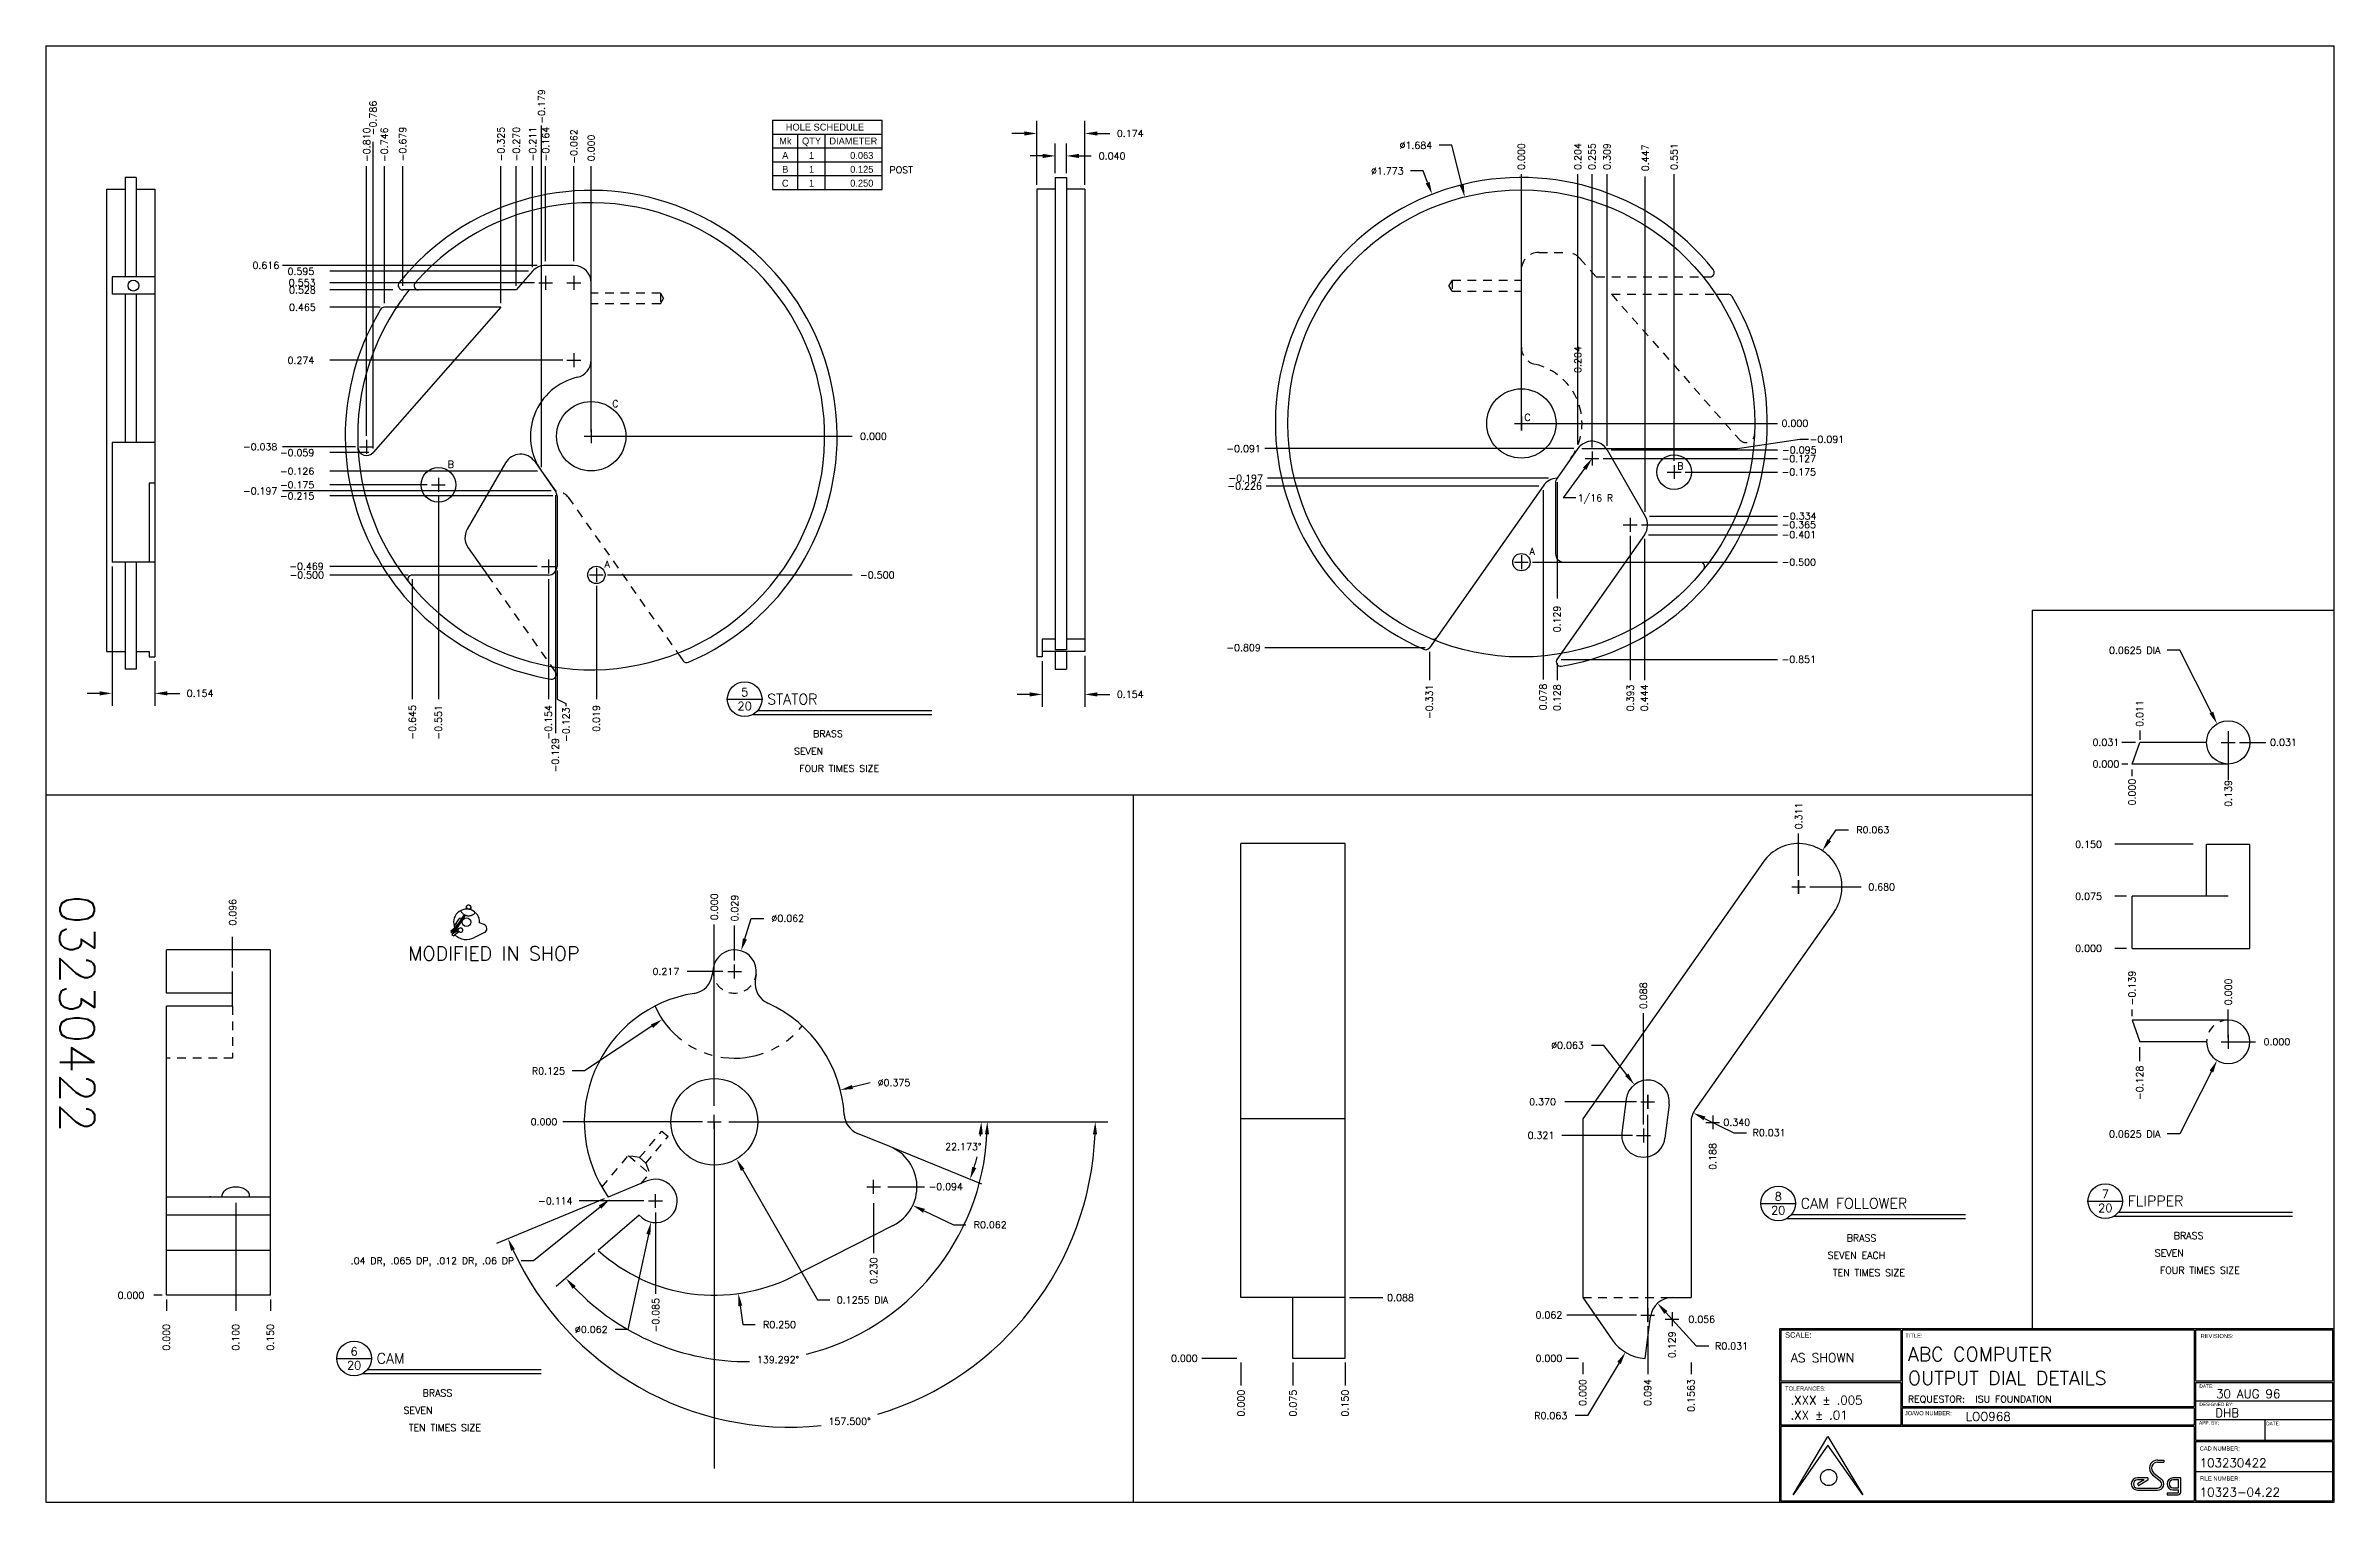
# Model space of a CAD drawing. Extents: x 0 to 33, y 0 to 21.
import ezdxf
from ezdxf.enums import TextEntityAlignment as Align

# ---------------------------------------------------------------- set-up
doc = ezdxf.new("R2010")
doc.units = 0
doc.header["$MEASUREMENT"] = 0
doc.linetypes.add('HIDDEN2', pattern=[0.1875, 0.125, -0.0625])
doc.linetypes.add('PHANTOM2', pattern=[1.25, 0.625, -0.125, 0.125, -0.125, 0.125, -0.125])
doc.layers.get('0').update_dxf_attribs({"linetype": 'CONTINUOUS'})
doc.layers.get('DEFPOINTS').update_dxf_attribs({"linetype": 'CONTINUOUS'})
for name, color, linetype in [('BORDER', 5, 'CONTINUOUS'), ('DATUM', 2, 'CONTINUOUS'), ('DIM', 1, 'CONTINUOUS'), ('HATCH', 2, 'CONTINUOUS'), ('HIDDEN2', 6, 'HIDDEN2'), ('OBJECT', 3, 'CONTINUOUS'), ('TEXT', 1, 'CONTINUOUS')]:
    doc.layers.add(name, color=color, linetype=linetype)
doc.styles.add('FADD', font='FADD.SHX')
doc.styles.add('ROMANS', font='romans')
doc.styles.add('SIMPLEX', font='SIMPLEX')
doc.styles.add('TITLE', font='italic')
doc.dimstyles.get("Standard").update_dxf_attribs({"dimtxt": 0.1, "dimasz": 0.1, "dimexe": 0.1, "dimexo": 0.063, "dimgap": 0.1, "dimtad": 0, "dimtih": 1, "dimtoh": 1, "dimdec": 3, "dimzin": 0, "dimdsep": 46, "dimtxsty": 'SIMPLEX', "dimcen": 0.05, "dimclrd": 1, "dimclre": 1, "dimclrt": 1, "dimadec": 0, "dimazin": 0, "dimtfac": 0.8, "dimtdec": 3, "dimtofl": 0, "dimtmove": 2, "dimatfit": 3, "dimfxl": 1, "dimtolj": 1, "dimtzin": 0, "dimarcsym": 0})

msp = doc.modelspace()

# ---------------------------------------------------------------- texts
at = {"layer": 'BORDER', "style": 'SIMPLEX'}
msp.add_text('MODIFIED IN SHOP', height=0.2, dxfattribs=at).set_placement((5.2275, 7.8121))
at = {"layer": 'DIM', "style": 'SIMPLEX'}
for s, p in [('-0.786', (4.7703, 19.7102)), ('-0.179', (7.1989, 19.8768)), ('-0.810', (4.6764, 19.3247)), ('-0.746', (4.9329, 19.3247)), ('-0.679', (5.1979, 19.3341)), ('-0.325', (6.614, 19.3341)), ('-0.270', (6.834, 19.3341)), ('-0.164', (7.2577, 19.3341)), ('-0.211', (7.07, 19.3341)), ('-0.062', (7.6649, 19.2995)), ('0.000', (7.9149, 19.3341)), ('0.000', (21.3281, 19.2096)), ('0.204', (22.1426, 19.2096)), ('0.255', (22.3471, 19.2096)), ('0.309', (22.5636, 19.2096)), ('0.551', (23.5316, 19.2096)), ('0.204', (22.1425, 16.283)), ('0.011', (30.2444, 11.1804)), ('0.139', (31.5219, 10.0266)), ('0.311', (25.3267, 9.7019)), ('0.096', (2.7448, 8.3131)), ('0.000', (9.6908, 8.3917)), ('0.029', (9.9838, 8.3734)), ('-0.139', (30.135, 7.1653)), ('0.088', (23.0886, 7.1096)), ('0.000', (31.5219, 7.1653)), ('-0.128', (30.2444, 5.7985)), ('0.188', (24.0875, 4.7926))]:
    msp.add_text(s, height=0.1, rotation=90, dxfattribs=at).set_placement(p)
for s, p in [('0.447', (23.1149, 19.5771)), ('0.129', (21.8435, 12.9279)), ('-0.331', (20.0026, 11.7893)), ('0.078', (21.6415, 11.8029)), ('0.128', (21.8435, 11.7932)), ('0.393', (22.8984, 11.7893)), ('0.444', (23.1029, 11.7893)), ('-0.645', (5.3343, 11.4938)), ('-0.551', (5.7114, 11.4938)), ('-0.154', (7.2973, 11.4938)), ('-0.123', (7.551, 11.4601)), ('0.019', (7.9894, 11.4938)), ('-0.129', (7.3995, 11.0194)), ('0.000', (30.135, 10.4321)), ('0.230', (11.988, 3.5306)), ('-0.085', (8.8432, 2.9449)), ('0.000', (1.7898, 2.5704)), ('0.100', (2.7898, 2.5704)), ('0.150', (3.2898, 2.5704)), ('0.129', (23.5007, 2.4626)), ('0.000', (22.2125, 1.7744)), ('0.094', (23.15, 1.7744)), ('0.1563', (23.775, 1.7744)), ('0.000', (17.2852, 1.6214)), ('0.075', (18.0352, 1.6214)), ('0.150', (18.7852, 1.6214))]:
    msp.add_text(s, height=0.1, rotation=90, dxfattribs=at).set_placement(p, align=Align.RIGHT)
for s, p in [('0.616', (3.367, 17.7832)), ('0.595', (3.8725, 17.6984)), ('0.553', (3.8898, 17.5332)), ('0.528', (3.8936, 17.4302)), ('0.465', (3.8936, 17.1802)), ('0.274', (3.8725, 16.4161)), ('-0.038', (3.3397, 15.1673)), ('-0.059', (3.8725, 15.0848)), ('-0.126', (3.8725, 14.8163)), ('-0.197', (3.3397, 14.5308)), ('-0.175', (3.8725, 14.619)), ('-0.215', (3.8725, 14.459)), ('-0.469', (4.0083, 13.4428)), ('-0.500', (4.0117, 13.3178)), ('0.031', (29.9, 10.9063)), ('0.000', (29.9, 10.5938)), ('0.150', (29.6504, 9.4363)), ('0.075', (29.6504, 8.6863)), ('0.000', (29.6504, 7.9363)), ('0.217', (9.1353, 7.6024)), ('0.370', (21.7769, 5.7233)), ('0.000', (7.377, 5.4348)), ('0.321', (21.7539, 5.2383)), ('0.340', (24.5773, 5.4269)), ('-0.114', (7.5968, 4.2933)), ('0.000', (1.4215, 2.9348)), ('0.062', (21.8686, 2.6483)), ('0.056', (24.0723, 2.5882)), ('0.000', (16.611, 2.0243)), ('0.000', (21.8687, 2.0243))]:
    msp.add_text(s, height=0.1, dxfattribs=at).set_placement(p, align=Align.RIGHT)
for s, p in [('C', (8.2131, 15.8407)), ('C', (21.3665, 15.6427)), ('B', (5.8407, 14.9651)), ('B', (23.57, 14.9423)), ('A', (8.0941, 13.5254)), ('A', (21.4328, 13.709))]:
    msp.add_text(s, height=0.1, dxfattribs=at).set_placement(p, align=Align.MIDDLE)
for s, p in [('0.000', (25.03, 15.5043)), ('0.000', (11.7422, 15.3194)), ('-0.091', (17.0241, 15.1414)), ('-0.095', (25.0379, 15.1227)), ('-0.091', (25.4356, 15.2743)), ('-0.127', (25.03, 14.9977)), ('-0.175', (25.03, 14.8039)), ('-0.226', (17.0391, 14.6023)), ('-0.197', (17.0548, 14.7158)), ('-0.334', (25.0379, 14.1678)), ('-0.365', (25.03, 14.0428)), ('-0.401', (25.03, 13.8991)), ('-0.500', (25.03, 13.5043)), ('-0.500', (11.7422, 13.3208)), ('-0.809', (17.0234, 12.2699)), ('-0.851', (25.03, 12.1019)), ('0.031', (32.0752, 10.9063)), ('0.680', (26.2812, 8.8211)), ('0.000', (31.9806, 6.588)), ('-0.094', (12.7293, 4.4986)), ('0.088', (19.3426, 2.9007))]:
    msp.add_text(s, height=0.1, dxfattribs=at).set_placement(p)
at = {"layer": 'DIM', "color": 1, "style": 'SIMPLEX'}
for s, p in [('1/16 R', (22.6017, 14.4806)), ('.04 DR, .065 DP, .012 DR, .06 DP', (6.754, 3.4808))]:
    msp.add_text(s, height=0.1, dxfattribs=at).set_placement(p, align=Align.MIDDLE_RIGHT)
at = {"layer": 'OBJECT', "color": 1, "style": 'SIMPLEX'}
for p in [(30.4929, 12.284), (30.4929, 5.3103)]:
    msp.add_text('0.0625 DIA', height=0.1, dxfattribs=at).set_placement(p, align=Align.MIDDLE_RIGHT)
at = {"layer": 'OBJECT', "style": 'SIMPLEX'}
msp.add_text('03230422', height=0.5, rotation=270, dxfattribs=at).set_placement((0.2021, 8.7595))
at = {"layer": 'OBJECT', "color": 1, "style": 'SIMPLEX'}
msp.add_text('0.1255 DIA', height=0.1, dxfattribs=at).set_placement((11.4068, 2.9177), align=Align.MIDDLE_LEFT)
at = {"layer": 'TEXT', "style": 'SIMPLEX'}
msp.add_text('POST', height=0.1, dxfattribs=at).set_placement((12.166, 19.1611))

# ---------------------------------------------------------------- blocks, each defined once
blk = doc.blocks.new('*D22')
at = {"color": 1, "linetype": 'ByBlock', "transparency": 16777216}
for p, q in [((60.685, 55.977), (60.505, 55.977)), ((61.015, 55.553), (60.685, 55.977)), ((61.217, 55.164), (61.417, 55.164)), ((61.317, 55.064), (61.317, 55.264))]:
    blk.add_line(p, q, dxfattribs=at)
blk.add_solid([(60.991, 55.534), (61.038, 55.571), (61.125, 55.41)], dxfattribs=at)
at = {"layer": 'DEFPOINTS', "color": 0, "linetype": 'ByBlock', "transparency": 16777216}
for p in [(61.125, 55.41), (61.508, 54.917)]:
    blk.add_point(p, dxfattribs=at)
at = {"color": 1, "linetype": 'ByBlock', "transparency": 16777216, "style": 'SIMPLEX'}
blk.add_text('%%c0.063', height=0.1, dxfattribs=at).set_placement((60.16, 55.977), align=Align.MIDDLE_CENTER)
blk = doc.blocks.new('*D19')
at = {"color": 1, "linetype": 'ByBlock', "transparency": 16777216}
for p, q in [((61.317, 51.989), (61.317, 52.189)), ((61.217, 52.089), (61.417, 52.089)), ((60.903, 51.398), (60.449, 50.64)), ((60.449, 50.64), (60.269, 50.64))]:
    blk.add_line(p, q, dxfattribs=at)
blk.add_solid([(60.929, 51.383), (60.877, 51.413), (60.996, 51.552)], dxfattribs=at)
at = {"layer": 'DEFPOINTS', "color": 0, "linetype": 'ByBlock', "transparency": 16777216}
for p in [(61.317, 52.089), (60.996, 51.552)]:
    blk.add_point(p, dxfattribs=at)
at = {"color": 1, "linetype": 'ByBlock', "transparency": 16777216, "style": 'SIMPLEX'}
blk.add_text('R0.063', height=0.1, dxfattribs=at).set_placement((59.919, 50.64), align=Align.MIDDLE_CENTER)
blk = doc.blocks.new('*D14')
at = {"color": 1, "linetype": 'ByBlock', "transparency": 16777216}
for p, q in [((13.731, 66.654), (13.984, 66.717)), ((11.638, 66.151), (11.838, 66.151)), ((11.738, 66.051), (11.738, 66.251))]:
    blk.add_line(p, q, dxfattribs=at)
blk.add_solid([(13.738, 66.624), (13.724, 66.683), (13.557, 66.61)], dxfattribs=at)
at = {"layer": 'DEFPOINTS', "color": 0, "linetype": 'ByBlock', "transparency": 16777216}
for p in [(13.557, 66.61), (9.92, 65.693)]:
    blk.add_point(p, dxfattribs=at)
at = {"color": 1, "linetype": 'ByBlock', "transparency": 16777216, "style": 'SIMPLEX'}
blk.add_text('%%c0.375', height=0.1, dxfattribs=at).set_placement((14.329, 66.717), align=Align.MIDDLE_CENTER)
blk = doc.blocks.new('*D17')
at = {"color": 1, "linetype": 'ByBlock', "transparency": 16777216}
for p, q in [((15.151, 66.151), (17.412, 66.151)), ((10.151, 65.042), (8.597, 64.398))]:
    blk.add_line(p, q, dxfattribs=at)
for start, end in [(286.7454, 357.657), (204.843, 275.8579)]:
    blk.add_arc((12.83, 66.151), 4.402, start, end, dxfattribs=at)
for points in [[(17.198, 65.972), (17.258, 65.971), (17.232, 66.151)], [(8.808, 64.29), (8.863, 64.314), (8.763, 64.467)]]:
    blk.add_solid(points, dxfattribs=at)
at = {"layer": 'DEFPOINTS', "color": 0, "linetype": 'ByBlock', "transparency": 16777216}
for p in [(11.838, 66.151), (15.088, 66.151), (10.21, 65.066), (10.771, 65.298), (11.692, 61.899)]:
    blk.add_point(p, dxfattribs=at)
at = {"color": 1, "linetype": 'ByBlock', "transparency": 16777216, "style": 'SIMPLEX'}
blk.add_text('157.500%%d', height=0.1, dxfattribs=at).set_placement((13.689, 61.834), align=Align.MIDDLE_CENTER)
blk = doc.blocks.new('*D16')
at = {"color": 1, "linetype": 'ByBlock', "transparency": 16777216}
for p, q in [((15.151, 66.151), (15.855, 66.151)), ((10.014, 64.255), (9.46, 63.779))]:
    blk.add_line(p, q, dxfattribs=at)
for start, end in [(284.2083, 357.0165), (223.6914, 270.4891)]:
    blk.add_arc((12.218, 66.151), 3.457, start, end, dxfattribs=at)
for points in [[(15.64, 65.972), (15.7, 65.97), (15.675, 66.151)], [(9.696, 63.743), (9.74, 63.783), (9.597, 63.896)]]:
    blk.add_solid(points, dxfattribs=at)
at = {"layer": 'DEFPOINTS', "color": 0, "linetype": 'ByBlock', "transparency": 16777216}
for p in [(11.838, 66.151), (15.088, 66.151), (10.654, 64.806), (10.062, 64.297), (12.657, 62.722)]:
    blk.add_point(p, dxfattribs=at)
at = {"color": 1, "linetype": 'ByBlock', "transparency": 16777216, "style": 'SIMPLEX'}
blk.add_text('139.292%%d', height=0.1, dxfattribs=at).set_placement((12.657, 62.722), align=Align.MIDDLE_CENTER)
blk = doc.blocks.new('P-TITLE')
at = {"layer": 'OBJECT'}
for p, q in [((-1.562, -0.638), (-1.062, -0.638)), ((1.387, -0.862), (-1.188, -0.862)), ((-1.113, -0.8), (1.387, -0.8))]:
    blk.add_line(p, q, dxfattribs=at)
blk.add_circle((-1.312, -0.638), 0.25, dxfattribs=at)
at = {"layer": 'OBJECT', "style": 'ROMANS'}
for tag, p in [('NO.', (-1.312, -0.538)), ('PAGE', (-1.312, -0.738))]:
    blk.add_attdef(tag, text='', height=0.12, dxfattribs=at).set_placement(p, align=Align.MIDDLE)
for tag, p, height in [('DESCRIPTION', (-0.988, -0.712), 0.15), ('#_REQUIRED', (-0.6, -1.438), 0.1), ('MATERIAL', (-0.325, -1.188), 0.1), ('SCALE', (-0.525, -1.688), 0.1)]:
    blk.add_attdef(tag, p, '', height=height, dxfattribs=at)
at = {"layer": 'OBJECT', "style": 'ROMANS', "flags": 2}
for tag, p in [('MATERIAL:', (-1.163, -1.188)), ('SCALE:', (-1.163, -1.688)), ('REQD:', (-1.163, -1.438))]:
    blk.add_attdef(tag, p, '', height=0.1, dxfattribs=at)
blk = doc.blocks.new('*D11')
at = {"color": 1, "linetype": 'ByBlock', "transparency": 16777216}
for p, q in [((10.891, 64.91), (10.891, 65.11)), ((10.791, 65.01), (10.991, 65.01)), ((10.787, 64.528), (10.489, 63.157)), ((10.489, 63.157), (10.309, 63.157))]:
    blk.add_line(p, q, dxfattribs=at)
blk.add_solid([(10.816, 64.522), (10.757, 64.535), (10.825, 64.704)], dxfattribs=at)
at = {"layer": 'DEFPOINTS', "color": 0, "linetype": 'ByBlock', "transparency": 16777216}
for p in [(10.957, 65.315), (10.825, 64.704)]:
    blk.add_point(p, dxfattribs=at)
at = {"color": 1, "linetype": 'ByBlock', "transparency": 16777216, "style": 'SIMPLEX'}
blk.add_text('%%c0.062', height=0.1, dxfattribs=at).set_placement((9.964, 63.157), align=Align.MIDDLE_CENTER)
blk = doc.blocks.new('*D15')
at = {"color": 1, "linetype": 'ByBlock', "transparency": 16777216}
for p, q in [((15.151, 66.151), (15.768, 66.151)), ((14.33, 65.77), (15.592, 65.255))]:
    blk.add_line(p, q, dxfattribs=at)
for start, end in [(354.5894, 355.2962), (342.5305, 346.6392)]:
    blk.add_arc((13.394, 66.151), 2.193, start, end, dxfattribs=at)
for points in [[(15.55, 65.973), (15.61, 65.97), (15.588, 66.151)], [(15.515, 65.483), (15.458, 65.503), (15.425, 65.323)]]:
    blk.add_solid(points, dxfattribs=at)
at = {"layer": 'DEFPOINTS', "color": 0, "linetype": 'ByBlock', "transparency": 16777216}
for p in [(11.838, 66.151), (13.611, 66.063), (15.088, 66.151), (14.272, 65.794), (15.57, 65.875)]:
    blk.add_point(p, dxfattribs=at)
at = {"color": 1, "linetype": 'ByBlock', "transparency": 16777216, "style": 'SIMPLEX'}
blk.add_text('22.173%%d', height=0.1, dxfattribs=at).set_placement((15.329, 65.794), align=Align.MIDDLE_CENTER)
blk = doc.blocks.new('*D10')
at = {"color": 1, "linetype": 'ByBlock', "transparency": 16777216}
for p, q in [((13.936, 65.215), (14.136, 65.215)), ((14.036, 65.115), (14.036, 65.315)), ((14.762, 64.868), (15.187, 64.666)), ((15.187, 64.666), (15.367, 64.666))]:
    blk.add_line(p, q, dxfattribs=at)
blk.add_solid([(14.749, 64.841), (14.775, 64.896), (14.6, 64.946)], dxfattribs=at)
at = {"layer": 'DEFPOINTS', "color": 0, "linetype": 'ByBlock', "transparency": 16777216}
for p in [(14.036, 65.215), (14.6, 64.946)]:
    blk.add_point(p, dxfattribs=at)
at = {"color": 1, "linetype": 'ByBlock', "transparency": 16777216, "style": 'SIMPLEX'}
blk.add_text('R0.062', height=0.1, dxfattribs=at).set_placement((15.717, 64.666), align=Align.MIDDLE_CENTER)
blk = doc.blocks.new('*D9')
at = {"color": 1, "linetype": 'ByBlock', "transparency": 16777216}
for p, q in [((11.638, 66.151), (11.838, 66.151)), ((11.738, 66.051), (11.738, 66.251)), ((12.111, 63.497), (12.149, 63.228)), ((12.149, 63.228), (12.329, 63.228))]:
    blk.add_line(p, q, dxfattribs=at)
blk.add_solid([(12.082, 63.493), (12.141, 63.501), (12.086, 63.675)], dxfattribs=at)
at = {"layer": 'DEFPOINTS', "color": 0, "linetype": 'ByBlock', "transparency": 16777216}
for p in [(11.738, 66.151), (12.086, 63.675)]:
    blk.add_point(p, dxfattribs=at)
at = {"color": 1, "linetype": 'ByBlock', "transparency": 16777216, "style": 'SIMPLEX'}
blk.add_text('R0.250', height=0.1, dxfattribs=at).set_placement((12.679, 63.228), align=Align.MIDDLE_CENTER)
blk = doc.blocks.new('*D13')
at = {"color": 1, "linetype": 'ByBlock', "transparency": 16777216}
for p, q in [((11.931, 68.319), (12.131, 68.319)), ((12.031, 68.219), (12.031, 68.419)), ((10.839, 67.529), (9.867, 66.885)), ((9.867, 66.885), (9.687, 66.885))]:
    blk.add_line(p, q, dxfattribs=at)
blk.add_solid([(10.856, 67.504), (10.823, 67.554), (10.989, 67.628)], dxfattribs=at)
at = {"layer": 'DEFPOINTS', "color": 0, "linetype": 'ByBlock', "transparency": 16777216}
for p in [(12.031, 68.319), (10.989, 67.628)]:
    blk.add_point(p, dxfattribs=at)
at = {"color": 1, "linetype": 'ByBlock', "transparency": 16777216, "style": 'SIMPLEX'}
blk.add_text('R0.125', height=0.1, dxfattribs=at).set_placement((9.346, 66.885), align=Align.MIDDLE_CENTER)
blk = doc.blocks.new('*D8')
at = {"color": 1, "linetype": 'ByBlock', "transparency": 16777216}
for p, q in [((4.62, 29.083), (4.62, 27.074)), ((5.236, 27.716), (5.236, 27.074)), ((4.44, 27.254), (4.26, 27.254)), ((5.416, 27.254), (5.596, 27.254))]:
    blk.add_line(p, q, dxfattribs=at)
for points in [[(4.44, 27.284), (4.44, 27.224), (4.62, 27.254)], [(5.416, 27.284), (5.416, 27.224), (5.236, 27.254)]]:
    blk.add_solid(points, dxfattribs=at)
at = {"layer": 'DEFPOINTS', "color": 0, "linetype": 'ByBlock', "transparency": 16777216}
for p in [(4.62, 29.146), (5.236, 27.779), (5.236, 27.254)]:
    blk.add_point(p, dxfattribs=at)
at = {"color": 1, "linetype": 'ByBlock', "transparency": 16777216, "style": 'SIMPLEX'}
blk.add_text('0.154', height=0.1, dxfattribs=at).set_placement((5.889, 27.254), align=Align.MIDDLE_CENTER)
blk = doc.blocks.new('*D5')
at = {"color": 1, "linetype": 'ByBlock', "transparency": 16777216}
for p, q in [((27.383, 35.156), (27.203, 35.156)), ((27.526, 34.587), (27.383, 35.156)), ((28.286, 31.146), (28.486, 31.146)), ((28.386, 31.046), (28.386, 31.246))]:
    blk.add_line(p, q, dxfattribs=at)
blk.add_solid([(27.496, 34.58), (27.555, 34.594), (27.569, 34.412)], dxfattribs=at)
at = {"layer": 'DEFPOINTS', "color": 0, "linetype": 'ByBlock', "transparency": 16777216}
for p in [(27.569, 34.412), (29.203, 27.879)]:
    blk.add_point(p, dxfattribs=at)
at = {"color": 1, "linetype": 'ByBlock', "transparency": 16777216, "style": 'SIMPLEX'}
blk.add_text('%%c1.684', height=0.1, dxfattribs=at).set_placement((26.865, 35.156), align=Align.MIDDLE_CENTER)
blk = doc.blocks.new('*D4')
at = {"color": 1, "linetype": 'ByBlock', "transparency": 16777216}
for p, q in [((26.969, 34.786), (26.789, 34.786)), ((27.034, 34.619), (26.969, 34.786)), ((28.286, 31.146), (28.486, 31.146)), ((28.386, 31.046), (28.386, 31.246))]:
    blk.add_line(p, q, dxfattribs=at)
blk.add_solid([(27.006, 34.608), (27.062, 34.63), (27.099, 34.451)], dxfattribs=at)
at = {"layer": 'DEFPOINTS', "color": 0, "linetype": 'ByBlock', "transparency": 16777216}
for p in [(27.099, 34.451), (29.672, 27.841)]:
    blk.add_point(p, dxfattribs=at)
at = {"color": 1, "linetype": 'ByBlock', "transparency": 16777216, "style": 'SIMPLEX'}
blk.add_text('%%c1.773', height=0.1, dxfattribs=at).set_placement((26.453, 34.786), align=Align.MIDDLE_CENTER)
blk = doc.blocks.new('*D12')
at = {"color": 1, "linetype": 'ByBlock', "transparency": 16777216}
for p, q in [((12.179, 68.789), (12.272, 69.084)), ((12.272, 69.084), (12.452, 69.084)), ((11.931, 68.319), (12.131, 68.319)), ((12.031, 68.219), (12.031, 68.419))]:
    blk.add_line(p, q, dxfattribs=at)
blk.add_solid([(12.208, 68.78), (12.151, 68.798), (12.125, 68.617)], dxfattribs=at)
at = {"layer": 'DEFPOINTS', "color": 0, "linetype": 'ByBlock', "transparency": 16777216}
for p in [(12.125, 68.617), (11.938, 68.021)]:
    blk.add_point(p, dxfattribs=at)
at = {"color": 1, "linetype": 'ByBlock', "transparency": 16777216, "style": 'SIMPLEX'}
blk.add_text('%%c0.062', height=0.1, dxfattribs=at).set_placement((12.797, 69.084), align=Align.MIDDLE_CENTER)
blk = doc.blocks.new('*D7')
at = {"color": 1, "linetype": 'ByBlock', "transparency": 16777216}
for p, q in [((24.334, 27.793), (24.334, 27.059)), ((23.718, 27.716), (23.718, 27.059)), ((23.538, 27.239), (23.358, 27.239)), ((24.514, 27.239), (24.694, 27.239))]:
    blk.add_line(p, q, dxfattribs=at)
for points in [[(23.538, 27.269), (23.538, 27.209), (23.718, 27.239)], [(24.514, 27.269), (24.514, 27.209), (24.334, 27.239)]]:
    blk.add_solid(points, dxfattribs=at)
at = {"layer": 'DEFPOINTS', "color": 0, "linetype": 'ByBlock', "transparency": 16777216}
for p in [(23.718, 27.779), (24.334, 27.856), (24.334, 27.239)]:
    blk.add_point(p, dxfattribs=at)
at = {"color": 1, "linetype": 'ByBlock', "transparency": 16777216, "style": 'SIMPLEX'}
blk.add_text('0.154', height=0.1, dxfattribs=at).set_placement((24.987, 27.239), align=Align.MIDDLE_CENTER)
blk = doc.blocks.new('HOLES')
at = {"layer": 'DATUM'}
for p, q in [((0, 0), (0, -2)), ((3.638889, -2), (3.638889, 0)), ((7.583333, -2), (7.583333, 0)), ((15.777778, -2), (15.777778, 0)), ((0, -2), (15.777778, -2))]:
    blk.add_line(p, q, dxfattribs=at)
at = {"layer": 'DATUM', "style": 'FADD'}
for tag, p in [('MK', (1.819444, -1.586582)), ('QTY', (5.611111, -1.586582))]:
    blk.add_attdef(tag, text='', height=1, dxfattribs=at).set_placement(p, align=Align.CENTER)
blk.add_attdef('SIZE', text='', height=1, dxfattribs=at).set_placement((14.525794, -1.586582), align=Align.RIGHT)
blk = doc.blocks.new('HOLEHDR')
at = {"layer": 'DATUM'}
for p, q in [((0, 0), (0, -4)), ((0, 0), (15.778173, 0)), ((15.778173, -4), (15.778173, 0)), ((0, -2), (15.778173, -2)), ((3.638889, -4), (3.638889, -2)), ((7.583333, -4), (7.583333, -2)), ((0, -4), (15.778173, -4))]:
    blk.add_line(p, q, dxfattribs=at)
at = {"layer": 'DATUM', "style": 'FADD'}
for s, p in [('Mk', (0.944445, -3.5)), ('HOLE SCHEDULE', (1.888889, -1.5)), ('QTY', (4.236111, -3.5)), ('DIAMETER', (8.180556, -3.5))]:
    blk.add_text(s, height=1, dxfattribs=at).set_placement(p)
blk = doc.blocks.new('*D3')
at = {"color": 1, "linetype": 'ByBlock', "transparency": 16777216}
for p, q in [((23.458, 35.327), (23.278, 35.327)), ((23.638, 34.588), (23.638, 35.507)), ((24.334, 34.588), (24.334, 35.507)), ((24.514, 35.327), (24.694, 35.327))]:
    blk.add_line(p, q, dxfattribs=at)
for points in [[(23.458, 35.357), (23.458, 35.297), (23.638, 35.327)], [(24.514, 35.357), (24.514, 35.297), (24.334, 35.327)]]:
    blk.add_solid(points, dxfattribs=at)
at = {"layer": 'DEFPOINTS', "color": 0, "linetype": 'ByBlock', "transparency": 16777216}
for p in [(24.334, 35.327), (23.638, 34.525), (24.334, 34.525)]:
    blk.add_point(p, dxfattribs=at)
at = {"color": 1, "linetype": 'ByBlock', "transparency": 16777216, "style": 'SIMPLEX'}
blk.add_text('0.174', height=0.1, dxfattribs=at).set_placement((24.987, 35.327), align=Align.MIDDLE_CENTER)
blk = doc.blocks.new('*D2')
at = {"color": 1, "linetype": 'ByBlock', "transparency": 16777216}
for p, q in [((23.726, 35.003), (23.546, 35.003)), ((23.906, 34.755), (23.906, 35.183)), ((24.066, 34.755), (24.066, 35.183)), ((24.246, 35.003), (24.426, 35.003))]:
    blk.add_line(p, q, dxfattribs=at)
for points in [[(23.726, 35.033), (23.726, 34.973), (23.906, 35.003)], [(24.246, 35.033), (24.246, 34.973), (24.066, 35.003)]]:
    blk.add_solid(points, dxfattribs=at)
at = {"layer": 'DEFPOINTS', "color": 0, "linetype": 'ByBlock', "transparency": 16777216}
for p in [(24.066, 35.003), (23.906, 34.692), (24.066, 34.692)]:
    blk.add_point(p, dxfattribs=at)
at = {"color": 1, "linetype": 'ByBlock', "transparency": 16777216, "style": 'SIMPLEX'}
blk.add_text('0.040', height=0.1, dxfattribs=at).set_placement((24.726, 35.003), align=Align.MIDDLE_CENTER)
blk = doc.blocks.new('T-BLK')
for p, q in [((-7.8, 0.106), (-7.3, 0.949)), ((-7.3, 0.824), (-7.8, 0.106)), ((-7.3, 0.949), (-6.8, 0.106)), ((-6.8, 0.106), (-7.3, 0.824)), ((-2.689, 0.351), (-2.838, 0.351)), ((-2.689, 0.351), (-2.689, 0.316)), ((-2.621, 0.397), (-2.511, 0.308)), ((-2.603, 0.42), (-2.492, 0.332)), ((-2.547, 0.608), (-2.459, 0.608)), ((-2.547, 0.578), (-2.459, 0.578)), ((-2.459, 0.608), (-2.459, 0.578)), ((-2.214, 0.351), (-2.325, 0.351)), ((-2.214, 0.144), (-2.214, 0.351)), ((-2.739, 0.321), (-2.838, 0.321)), ((-2.739, 0.321), (-2.838, 0.263)), ((-2.838, 0.263), (-2.822, 0.237)), ((-2.838, 0.204), (-2.547, 0.204)), ((-2.838, 0.174), (-2.547, 0.174)), ((-2.689, 0.316), (-2.822, 0.237)), ((-2.411, 0.136), (-2.411, 0.106)), ((-2.411, 0.136), (-2.252, 0.136)), ((-2.411, 0.106), (-2.252, 0.106)), ((-2.244, 0.321), (-2.325, 0.321)), ((-2.325, 0.209), (-2.244, 0.209)), ((-2.325, 0.179), (-2.244, 0.179)), ((-2.244, 0.209), (-2.244, 0.321)), ((-2.244, 0.144), (-2.244, 0.179))]:
    blk.add_line(p, q)
blk.add_circle((-7.29, 0.356), 0.117)
for centre, radius, start, end in [((-2.838, 0.263), 0.0887, 90, 270), ((-2.547, 0.49), 0.119, 90, 231.3801), ((-2.547, 0.49), 0.0887, 90, 231.3801), ((-2.547, 0.263), 0.0887, 270, 51.3801), ((-2.325, 0.265), 0.086, 90, 270), ((-2.838, 0.263), 0.0587, 90, 270), ((-2.547, 0.263), 0.0587, 270, 51.3801), ((-2.325, 0.265), 0.056, 90, 270), ((-2.252, 0.144), 0.00793, 270, 0), ((-2.252, 0.144), 0.0379, 270, 0)]:
    blk.add_arc(centre, radius, start, end)
at = {"layer": 'BORDER'}
for p, q in [((-6.251, 2.48), (-6.251, 1.748)), ((-6.231, 2.48), (-6.231, 1.381)), ((-2.021, 2.48), (-2.021, 1.381)), ((-2.001, 2.48), (-2.001, 1.748)), ((-7.98, 1.748), (-6.251, 1.748)), ((-7.98, 1.728), (-6.251, 1.728)), ((-6.251, 1.728), (-6.251, 1.111)), ((-2.001, 1.748), (-0.02, 1.748)), ((-2.001, 1.728), (-0.02, 1.728)), ((-2.001, 1.728), (-2.001, 0.897)), ((-6.231, 1.381), (-2.021, 1.381)), ((-6.231, 1.361), (-2.021, 1.361)), ((-6.231, 1.361), (-6.231, 1.111)), ((-2.021, 1.361), (-2.021, 1.111)), ((-6.251, 1.111), (-7.98, 1.111)), ((-2.021, 1.091), (-7.98, 1.091)), ((-2.021, 1.111), (-6.231, 1.111)), ((-2.021, 1.091), (-2.021, 0.02)), ((-2.001, 0.897), (-0.02, 0.897)), ((-2.001, 0.877), (-0.02, 0.877)), ((-2.001, 0.877), (-2.001, 0.02))]:
    blk.add_line(p, q, dxfattribs=at)
for points in [[(0, 0), (0, 2.5), (-8, 2.5), (-8, 0), (0, 0)], [(-6.251, 2.48), (-7.98, 2.48), (-7.98, 1.748)], [(-2.021, 2.48), (-6.231, 2.48)], [(-0.02, 1.748), (-0.02, 2.48), (-2.001, 2.48)], [(-7.98, 1.728), (-7.98, 1.111)], [(-0.02, 0.897), (-0.02, 1.728)], [(-7.98, 1.091), (-7.98, 0.02), (-2.021, 0.02)], [(-0.02, 0.02), (-0.02, 0.877)], [(-2.001, 0.02), (-0.02, 0.02)]]:
    blk.add_lwpolyline(points, dxfattribs=at)
at = {"layer": 'TEXT', "color": 2}
for p, q in [((-0.02, 1.456), (-2.001, 1.456)), ((-2.001, 1.191), (-0.02, 1.191)), ((-1.001, 1.191), (-1.001, 0.897)), ((-2.001, 0.444), (-0.02, 0.444))]:
    blk.add_line(p, q, dxfattribs=at)
at = {"style": 'SIMPLEX'}
for s, height, p in [('.XXX %%P .005', 0.125, (-7.841, 1.408)), ('REQUESTOR:', 0.1, (-6.148, 1.436)), ('.XX %%P .01', 0.125, (-7.841, 1.194))]:
    blk.add_text(s, height=height, dxfattribs=at).set_placement(p)
for tag, p, height in [('DWG_:_ACT', (-7.836, 2.018), 0.13), ('FLINE_TITLE', (-6.147, 2.034), 0.2), ('SLINE_TITLE', (-6.147, 1.69), 0.2), ('REQUESTOR', (-5.176, 1.436), 0.1), ('DESN', (-1.715, 1.225), 0.125), ('DATE', (-1.704, 1.501), 0.125), ('J.O.N.', (-5.314, 1.174), 0.125), ('CAD_NUMBER', (-1.94, 0.505), 0.125), ('FILE_NUMBER', (-1.94, 0.084), 0.125)]:
    blk.add_attdef(tag, p, '', height=height, dxfattribs=at)
at = {"color": 7, "style": 'TITLE', "flags": 2}
for tag, p, height in [('TOP_LINE_LOGO', (-6.698, 0.767), 0.17), ('BOTTOM_LINE_LOGO', (-6.693, 0.147), 0.125)]:
    blk.add_attdef(tag, p, '', height=height, dxfattribs=at)
at = {"style": 'SIMPLEX', "flags": 2}
for tag, p, height in [('SECOND_LOGO_LINE', (-6.692, 0.384), 0.085), ('FIRST_LOGO_LINE', (-6.691, 0.542), 0.1)]:
    blk.add_attdef(tag, p, '', height=height, dxfattribs=at)
at = {"layer": 'TEXT'}
for s, height, p in [('SCALE:', 0.08, (-7.918, 2.372)), ('TITLE:', 0.06, (-6.186, 2.371)), ('REVISIONS:', 0.06, (-1.928, 2.366)), ('TOLERANCES:', 0.06, (-7.919, 1.609)), ('DATE:', 0.05, (-1.945, 1.648)), ('DESIGNED BY:', 0.05, (-1.945, 1.386)), ('JO/WO NUMBER:', 0.06, (-6.192, 1.254)), ('APP. BY:', 0.05, (-1.95, 1.12)), ('DATE:', 0.05, (-0.982, 1.11)), ('CAD NUMBER:', 0.06, (-1.941, 0.745)), ('FILE NUMBER:', 0.06, (-1.94, 0.312))]:
    blk.add_text(s, height=height, dxfattribs=at).set_placement(p)
blk = doc.blocks.new('*D18')
at = {"color": 1, "linetype": 'ByBlock', "transparency": 16777216}
for p, q in [((61.578, 52.127), (62.017, 51.644)), ((62.017, 51.644), (62.197, 51.644))]:
    blk.add_line(p, q, dxfattribs=at)
blk.add_solid([(61.556, 52.106), (61.601, 52.147), (61.457, 52.26)], dxfattribs=at)
at = {"layer": 'DEFPOINTS', "color": 0, "linetype": 'ByBlock', "transparency": 16777216}
for p in [(61.457, 52.26), (61.667, 52.028)]:
    blk.add_point(p, dxfattribs=at)
at = {"color": 1, "linetype": 'ByBlock', "transparency": 16777216, "style": 'SIMPLEX'}
blk.add_text('R0.031', height=0.1, dxfattribs=at).set_placement((62.526, 51.644), align=Align.MIDDLE_CENTER)
blk = doc.blocks.new('*D20')
at = {"color": 1, "linetype": 'ByBlock', "transparency": 16777216}
for p, q in [((62.135, 54.925), (62.56, 54.718)), ((62.56, 54.718), (62.74, 54.718))]:
    blk.add_line(p, q, dxfattribs=at)
blk.add_solid([(62.122, 54.898), (62.148, 54.952), (61.973, 55.004)], dxfattribs=at)
at = {"layer": 'DEFPOINTS', "color": 0, "linetype": 'ByBlock', "transparency": 16777216}
for p in [(61.973, 55.004), (62.254, 54.867)]:
    blk.add_point(p, dxfattribs=at)
at = {"color": 1, "linetype": 'ByBlock', "transparency": 16777216, "style": 'SIMPLEX'}
blk.add_text('R0.031', height=0.1, dxfattribs=at).set_placement((63.068, 54.718), align=Align.MIDDLE_CENTER)
blk = doc.blocks.new('*D21')
at = {"color": 1, "linetype": 'ByBlock', "transparency": 16777216}
for p, q in [((63.935, 58.935), (64.033, 59.085)), ((64.033, 59.085), (64.213, 59.085)), ((63.393, 58.261), (63.593, 58.261)), ((63.493, 58.161), (63.493, 58.361))]:
    blk.add_line(p, q, dxfattribs=at)
blk.add_solid([(63.96, 58.918), (63.91, 58.951), (63.836, 58.784)], dxfattribs=at)
at = {"layer": 'DEFPOINTS', "color": 0, "linetype": 'ByBlock', "transparency": 16777216}
for p in [(63.836, 58.784), (63.493, 58.261)]:
    blk.add_point(p, dxfattribs=at)
at = {"color": 1, "linetype": 'ByBlock', "transparency": 16777216, "style": 'SIMPLEX'}
blk.add_text('R0.063', height=0.1, dxfattribs=at).set_placement((64.563, 59.085), align=Align.MIDDLE_CENTER)

# ---------------------------------------------------------------- dimensions: what is measured, and where the dimension line sits
at = {"layer": 'DIM'}
for base, p1, p2, picture, middle, set_off in [((1.5718, 11.6623), (0.9558, 13.5541), (1.5718, 12.1873), '*D8', (2.2247, 11.6623), (-3.6641, -15.5915)), ((14.985, 11.6475), (14.369, 12.1873), (14.985, 12.2648), '*D7', (15.6379, 11.6475), (-9.3489, -15.5915))]:
    dim = msp.add_linear_dim(base=base, p1=p1, p2=p2, dimstyle='Standard', dxfattribs=at)
    dim.commit()
    dim.dimension.update_dxf_attribs({"geometry": picture, "text_midpoint": middle, "insert": set_off})
for center, mpoint, picture, middle, set_off in [((25.2767, 8.8711), (25.6193, 9.3938), '*D21', (26.3466, 9.6949), (-38.2167, -49.3903)), ((9.9338, 7.6524), (8.8917, 6.9621), '*D13', (7.2484, 6.2183), (-2.0977, -60.6663)), ((24.0375104179, 5.4768563387), (23.7565785674, 5.613726881), '*D20', (24.8517216486, 5.3279480345), (-38.2167213492, -49.3902954689)), ((9.6408, 5.4848), (9.9887, 3.0091), '*D9', (10.5815, 2.5621), (-2.0977, -60.6663)), ((11.938, 4.5486), (12.5021, 4.2796), '*D10', (13.6188, 3.9998), (-2.0977, -60.6663)), ((23.1, 2.6983), (22.7789, 2.1621), '*D19', (21.7025, 1.2497), (-38.2167, -49.3903)), ((23.4507, 2.6382), (23.2405, 2.8694), '*D18', (24.3091, 2.2534), (-38.2167, -49.3903))]:
    dim = msp.add_radius_dim(center=center, mpoint=mpoint, dimstyle='Standard', dxfattribs=at)
    dim.commit()
    dim.dimension.update_dxf_attribs({"geometry": picture, "text_midpoint": middle, "insert": set_off})
for p1, p2, picture, middle, set_off in [((9.84, 7.3543), (10.0276, 7.9505), '*D12', (10.6997, 8.4173), (-2.0977, -60.6663)), ((23.2916, 5.5265), (22.9084, 6.0201), '*D22', (21.943, 6.5871), (-38.2167, -49.3903)), ((7.8227, 5.0263), (11.4589, 5.9432), '*D14', (12.2312, 6.0509), (-2.0977, -60.6663)), ((8.8594, 4.6487), (8.727, 4.0379), '*D11', (7.8662, 2.4906), (-2.0977, -60.6663))]:
    dim = msp.add_diameter_dim_2p(p1=p1, p2=p2, dimstyle='Standard', dxfattribs=at)
    dim.commit()
    dim.dimension.update_dxf_attribs({"geometry": picture, "text_midpoint": middle, "insert": set_off})
dim = msp.add_angular_dim_2l(base=(9.59447, 1.23227), line1=((8.67361, 4.63204), (8.11188, 4.39936)), line2=((9.74076, 5.48479), (12.9902, 5.48479)), dimstyle='Standard', dxfattribs=at)
dim.commit()
dim.dimension.update_dxf_attribs({"geometry": '*D17', "text_midpoint": (11.59115, 1.16725), "insert": (-2.09769, -60.66633)})
for base, line1, picture, middle in [((10.5589, 2.0556), ((8.5563, 4.1395), (7.9643, 3.6302)), '*D16', (10.5589, 2.0556)), ((13.4724, 5.2083), ((12.1739, 5.1273), (11.5137, 5.3964)), '*D15', (13.2313, 5.128))]:
    dim = msp.add_angular_dim_2l(base=base, line1=line1, line2=((9.7408, 5.4848), (12.9902, 5.4848)), dimstyle='Standard', dxfattribs=at)
    dim.commit()
    dim.dimension.update_dxf_attribs({"geometry": picture, "text_midpoint": middle, "dimtype": 130, "insert": (-2.0977, -60.6663)})
at = {"layer": 'OBJECT'}
for base, p1, p2, picture, middle in [((14.985, 19.7356), (14.289, 18.934), (14.985, 18.934), '*D3', (15.6379, 19.7356)), ((14.717, 19.4114), (14.557, 19.101), (14.717, 19.101), '*D2', (15.377, 19.4114))]:
    dim = msp.add_linear_dim(base=base, p1=p1, p2=p2, dimstyle='Standard', dxfattribs=at)
    dim.commit()
    dim.dimension.update_dxf_attribs({"geometry": picture, "text_midpoint": middle, "insert": (-9.3489, -15.5915)})
for p1, p2, picture, middle in [((22.0948, 12.2879), (20.4615, 18.8208), '*D5', (19.7574, 19.5646)), ((22.5647, 12.2492), (19.9915, 18.8594), '*D4', (19.3452, 19.1949))]:
    dim = msp.add_diameter_dim_2p(p1=p1, p2=p2, dimstyle='Standard', dxfattribs=at)
    dim.commit()
    dim.dimension.update_dxf_attribs({"geometry": picture, "text_midpoint": middle, "insert": (-7.1078, -15.5915)})

# ---------------------------------------------------------------- linework, layer by layer
for p, q in [((5.9711, 8.2786), (5.8429, 8.2255)), ((5.9627, 8.2734), (5.8575, 8.1829)), ((5.9711, 8.2786), (5.9149, 8.2553)), ((6.3211, 8.3281), (6.2551, 8.355)), ((5.8429, 8.2255), (5.865, 8.2008)), ((5.8575, 8.1829), (5.8862, 8.1664)), ((5.9542, 8.2378), (5.865, 8.2008)), ((5.9594, 8.2293), (5.8862, 8.1664)), ((6.3258, 8.2145), (6.181, 8.141))]:
    msp.add_line(p, q)
for centre, radius, start, end in [((6.0678, 8.3639), 0.1875, 357.2979, 215.37288), ((5.983, 8.2497), 0.0312, 220.70789, 130.70789), ((6.2975, 8.2702), 0.0625, 296.92592, 67.82668), ((6.0678, 8.3639), 0.25, 227.88865, 296.92592), ((23.1, 5.7733), 0.3125, 352.78804, 172.78804), ((23.0386, 5.2883), 0.3125, 172.78804, 352.78804)]:
    msp.add_arc(centre, radius, start, end)
at = {"linetype": 'PHANTOM2'}
msp.add_arc((6.0678, 8.3639), 0.1875, 81.99913, 82.6037, dxfattribs=at)
at = {"layer": 'BORDER'}
for p, q in [((0, 21), (33, 21)), ((0, 21), (0, 0)), ((33, 0), (33, 21)), ((28.6447, 12.8555), (28.6447, 2.5)), ((33, 12.8555), (28.6447, 12.8555)), ((0, 10.1975), (28.6447, 10.1975)), ((15.681, 10.1975), (15.681, 0)), ((0, 0), (33, 0))]:
    msp.add_line(p, q, dxfattribs=at)
at = {"layer": 'DIM'}
for p, q in [((7.1489, 14.9263), (7.1489, 19.8512)), ((4.7203, 15.1948), (4.7203, 19.6169)), ((4.6264, 15.3773), (4.6264, 19.2618)), ((4.8829, 17.2902), (4.8829, 19.2618)), ((5.1479, 17.5402), (5.1479, 19.2618)), ((6.564, 17.2902), (6.564, 19.2618)), ((6.784, 17.5402), (6.784, 19.2618)), ((7.02, 17.8084), (7.02, 19.2618)), ((7.2077, 17.8932), (7.2077, 19.2618)), ((7.6149, 17.8932), (7.6149, 19.2618)), ((7.8649, 15.4294), (7.8649, 19.2618)), ((21.2781, 15.6143), (21.2781, 19.1496)), ((22.0925, 15.2514), (22.0925, 19.1496)), ((22.2971, 15.2077), (22.2971, 19.1496)), ((22.5136, 15.2327), (22.5136, 19.1496)), ((23.4816, 15.0139), (23.4816, 19.1496)), ((23.0649, 14.2778), (23.0649, 19.1171)), ((7.0864, 17.8332), (3.416, 17.8332)), ((6.96, 17.7484), (4.0961, 17.7484)), ((7.0477, 17.5832), (4.0961, 17.5832)), ((7.1077, 17.5832), (7.3077, 17.5832)), ((7.2077, 17.6832), (7.2077, 17.4832)), ((7.5149, 17.5832), (7.7149, 17.5832)), ((7.6149, 17.6832), (7.6149, 17.4832)), ((5.005, 17.4802), (4.0961, 17.4802)), ((4.8229, 17.2302), (4.0961, 17.2302)), ((7.6149, 16.5661), (7.6149, 16.3661)), ((7.4549, 16.4661), (4.0961, 16.4661)), ((7.5149, 16.4661), (7.7149, 16.4661)), ((22.0925, 15.2514), (22.0925, 16.223)), ((21.1781, 15.5543), (21.3781, 15.5543)), ((21.1781, 15.5543), (21.3781, 15.5543)), ((21.1781, 15.5543), (21.3781, 15.5543)), ((21.1781, 15.5543), (21.3781, 15.5543)), ((21.2781, 15.6543), (21.2781, 15.4543)), ((21.2781, 15.6543), (21.2781, 15.4543)), ((21.2781, 15.6543), (21.2781, 15.4543)), ((21.2781, 15.6543), (21.2781, 15.4543)), ((21.3381, 15.5543), (24.97, 15.5543)), ((4.4664, 15.2173), (3.416, 15.2173)), ((4.5264, 15.2173), (4.7264, 15.2173)), ((4.6264, 15.3173), (4.6264, 15.1173)), ((7.7649, 15.3694), (7.9649, 15.3694)), ((7.7649, 15.3694), (7.9649, 15.3694)), ((7.8649, 15.4694), (7.8649, 15.2694)), ((7.8649, 15.4694), (7.8649, 15.2694)), ((7.9249, 15.3694), (11.6284, 15.3694)), ((22.0326, 15.1914), (17.5788, 15.1914)), ((22.1525, 15.1914), (24.3965, 15.1914)), ((24.3965, 15.1914), (25.2933, 15.3261)), ((25.2933, 15.3261), (25.4202, 15.3261)), ((4.6603, 15.1348), (4.0961, 15.1348)), ((7.0889, 14.8663), (4.0961, 14.8663)), ((22.1971, 15.0477), (22.3971, 15.0477)), ((22.2971, 15.1477), (22.2971, 14.9477)), ((22.4571, 15.0477), (24.97, 15.0477)), ((22.5736, 15.1727), (24.97, 15.1727)), ((23.3816, 14.8539), (23.5816, 14.8539)), ((23.4816, 14.9539), (23.4816, 14.7539)), ((23.6416, 14.8539), (24.97, 14.8539)), ((7.2895, 14.5808), (3.416, 14.5808)), ((5.5014, 14.669), (4.0961, 14.669)), ((5.5614, 14.669), (5.7614, 14.669)), ((5.6614, 14.769), (5.6614, 14.569)), ((7.3495, 14.5208), (7.3495, 11.0911)), ((21.5315, 14.6523), (17.5992, 14.6523)), ((21.6697, 14.7658), (17.6195, 14.7658)), ((21.5915, 14.5923), (21.5915, 11.8629)), ((21.7935, 14.7058), (21.7935, 13.0294)), ((7.3123, 14.509), (4.0961, 14.509)), ((5.6614, 14.509), (5.6614, 11.5812)), ((22.8484, 14.1929), (22.8484, 13.9929)), ((23.1249, 14.2179), (24.97, 14.2179)), ((22.7484, 14.0929), (22.9484, 14.0929)), ((22.8484, 13.9329), (22.8484, 11.8532)), ((23.0084, 14.0929), (24.97, 14.0929)), ((23.0529, 13.8891), (23.0529, 11.8532)), ((23.1129, 13.9491), (24.97, 13.9491)), ((7.2472, 13.5928), (7.2472, 13.3928)), ((21.1781, 13.5543), (21.3781, 13.5543)), ((21.2781, 13.6543), (21.2781, 13.4543)), ((21.4381, 13.5543), (24.97, 13.5543)), ((7.0873, 13.4928), (4.0961, 13.4928)), ((5.2243, 13.3678), (4.0961, 13.3678)), ((5.2843, 13.3078), (5.2843, 11.5812)), ((7.1472, 13.4928), (7.3472, 13.4928)), ((7.2472, 13.3078), (7.2472, 11.5812)), ((7.3722, 13.4328), (7.3722, 11.5812)), ((7.8394, 13.3707), (8.0394, 13.3707)), ((7.9394, 13.4707), (7.9394, 13.2707)), ((7.9394, 13.2108), (7.9394, 11.5812)), ((8.0994, 13.3707), (11.6284, 13.3707)), ((19.8926, 12.3199), (17.5788, 12.3199)), ((19.9526, 12.2599), (19.9526, 11.8532)), ((21.7935, 12.0968), (21.7935, 11.8532)), ((21.8535, 12.1519), (24.97, 12.1519)), ((7.3722, 11.5812), (7.4996, 11.5156)), ((7.4996, 11.5156), (7.4996, 11.477)), ((30.1344, 10.9563), (29.9359, 10.9563)), ((30.1944, 11.1264), (30.1944, 10.9935)), ((31.3719, 10.9563), (31.5719, 10.9563)), ((31.4719, 11.1163), (31.4719, 10.4136)), ((31.4719, 11.0563), (31.4719, 10.8563)), ((31.6319, 10.9563), (32.0152, 10.9563)), ((30.025, 10.6438), (29.9359, 10.6438)), ((30.085, 10.468), (30.085, 10.5646)), ((25.2767, 9.0311), (25.2767, 9.6401)), ((30.9677, 9.4863), (29.8382, 9.4863)), ((25.2767, 8.9711), (25.2767, 8.7711)), ((25.1767, 8.8711), (25.3767, 8.8711)), ((25.4367, 8.8711), (26.1776, 8.8711)), ((30.0047, 8.7363), (29.8382, 8.7363)), ((9.6408, 5.714), (9.6408, 8.3317)), ((9.9338, 7.8103), (9.9338, 8.3134)), ((2.6948, 7.7124), (2.6948, 8.1509)), ((30.0047, 7.9863), (29.8382, 7.9863)), ((9.7639, 7.6524), (9.2503, 7.6524)), ((23.0386, 5.4483), (23.0386, 7.0496)), ((30.085, 7.0105), (30.085, 7.1054)), ((31.4719, 6.698), (31.4719, 7.1054)), ((31.3719, 6.638), (31.5719, 6.638)), ((31.4719, 6.738), (31.4719, 6.538)), ((31.5319, 6.638), (31.8646, 6.638)), ((30.1944, 6.3574), (30.1944, 6.56)), ((22.94, 5.7733), (21.9058, 5.7733)), ((23, 5.7733), (23.2, 5.7733)), ((23.1, 5.8733), (23.1, 5.6733)), ((9.4709, 5.4848), (7.4553, 5.4848)), ((9.6408, 5.4848), (9.6408, 0.4841)), ((9.8507, 5.4848), (13.1001, 5.4848)), ((22.8786, 5.2883), (21.8599, 5.2883)), ((22.9386, 5.2883), (23.1386, 5.2883)), ((23.0386, 5.3883), (23.0386, 5.1883)), ((23.1, 2.7983), (23.1, 5.5855)), ((23.9375, 5.4769), (24.1375, 5.4769)), ((24.0375, 5.5769), (24.0375, 5.3769)), ((2.7398, 4.3166), (2.7398, 2.7582)), ((8.6233, 4.3433), (7.6911, 4.3433)), ((11.938, 4.3128), (11.938, 3.5906)), ((12.1425, 4.5486), (12.6693, 4.5486)), ((8.7932, 4.1791), (8.7932, 3.0049)), ((1.6798, 2.9848), (1.5582, 2.9848)), ((1.7398, 2.9248), (1.7398, 2.7582)), ((3.2398, 2.9248), (3.2398, 2.7582)), ((18.7993, 2.9507), (19.2826, 2.9507)), ((22.94, 2.6983), (21.9325, 2.6983)), ((23, 2.6983), (23.2, 2.6983)), ((23.1, 2.7983), (23.1, 2.5983)), ((23.4507, 2.7382), (23.4507, 2.5382)), ((23.1, 2.5383), (23.1, 1.8459)), ((23.3507, 2.6382), (23.5507, 2.6382)), ((17.1752, 2.0743), (16.671, 2.0743)), ((17.2352, 2.0143), (17.2352, 1.6814)), ((17.9852, 2.0143), (17.9852, 1.6814)), ((18.7352, 2.0143), (18.7352, 1.6814)), ((22.1025, 2.0743), (21.9249, 2.0743)), ((22.1625, 2.0143), (22.1625, 1.8459)), ((23.725, 2.0143), (23.725, 1.8459))]:
    msp.add_line(p, q, dxfattribs=at)
at = {"layer": 'DIM', "color": 1}
for p, q in [((22.1907, 14.9025), (21.8816, 14.4806)), ((22.0616, 14.4806), (21.8816, 14.4806)), ((7.9936, 4.2562), (7.034, 3.4808)), ((7.034, 3.4808), (6.854, 3.4808))]:
    msp.add_line(p, q, dxfattribs=at)
for points in [[(22.1665, 14.9202), (22.2149, 14.8848), (22.2971, 15.0477)], [(7.9748, 4.2796), (8.0125, 4.2329), (8.1336, 4.3694)]]:
    msp.add_solid(points, dxfattribs=at)
at = {"layer": 'HATCH'}
for p, q in [((5.8702, 8.2116), (6.0385, 8.4726)), ((5.8834, 8.2031), (6.0517, 8.4642)), ((5.891, 8.3015), (5.9629, 8.4129)), ((5.85, 8.2284), (5.842, 8.2403)), ((5.8702, 8.2116), (5.8834, 8.2031))]:
    msp.add_line(p, q, dxfattribs=at)
msp.add_circle((6.0678, 8.3639), 0.0625, dxfattribs=at)
for centre, radius, start, end in [((5.5615, 8.6542), 0.5, 304.12434, 330.66352), ((5.5746, 8.6458), 0.5, 303.4228, 330.66352), ((5.976, 8.4045), 0.0156, 57.18646, 147.18646)]:
    msp.add_arc(centre, radius, start, end, dxfattribs=at)
at = {"layer": 'HIDDEN2'}
for p, q in [((21.5281, 18.0195), (21.9353, 18.0195)), ((22.123, 17.9347), (22.359, 17.6664)), ((20.2781, 17.6194), (20.2331, 17.5414)), ((20.2781, 17.4634), (20.2331, 17.5414)), ((20.2781, 17.6194), (20.2781, 17.4634)), ((20.2781, 17.6194), (21.2781, 17.6194)), ((21.2781, 16.6524), (21.2781, 17.7695)), ((22.359, 17.6664), (23.9003, 17.6664)), ((8.8649, 17.4332), (7.8649, 17.4332)), ((8.8649, 17.2772), (7.8649, 17.2772)), ((8.8649, 17.4332), (8.8649, 17.2772)), ((8.8649, 17.4332), (8.9099, 17.3552)), ((8.8649, 17.2772), (8.9099, 17.3552)), ((20.2781, 17.4634), (21.2781, 17.4634)), ((22.579, 17.4164), (24.0833, 17.4164)), ((22.579, 17.4164), (24.4227, 15.3211)), ((7.5335, 14.4917), (9.1138, 12.2426)), ((22.7744, 13.5528), (23.8587, 13.5528)), ((6.3677, 13.3678), (7.2927, 12.0513)), ((2.6948, 7.1543), (2.6948, 6.4024)), ((2.6948, 6.4024), (1.7398, 6.4024)), ((8.5616, 4.9683), (8.8845, 5.3501)), ((8.8845, 5.3501), (8.9761, 5.2726)), ((8.0191, 4.5437), (8.4025, 4.997)), ((8.4025, 4.997), (8.7079, 4.7387)), ((8.5616, 4.9683), (8.4025, 4.997)), ((8.6532, 4.8908), (8.5616, 4.9683)), ((8.6532, 4.8908), (8.9761, 5.2726)), ((8.5876, 4.5964), (8.7079, 4.7387)), ((8.6532, 4.8908), (8.7079, 4.7387)), ((22.1625, 2.9507), (23.4507, 2.9507))]:
    msp.add_line(p, q, dxfattribs=at)
at = {"layer": 'HIDDEN2', "linetype": 'PHANTOM2'}
for p, q in [((6.0661, 8.5848), (6.0616, 8.5513)), ((6.1281, 8.5764), (6.1235, 8.5429))]:
    msp.add_line(p, q, dxfattribs=at)
msp.add_circle((6.0971, 8.5806), 0.0312, dxfattribs=at)
at = {"layer": 'HIDDEN2'}
for centre, radius, start, end in [((21.5281, 17.7695), 0.25, 90, 180), ((21.9353, 17.7695), 0.25, 41.34422, 90), ((21.5281, 16.6524), 0.25, 180, 258.46304), ((21.2781, 15.5556), 0.875, 324.90591, 76.78702), ((24.5166, 15.4036), 0.125, 221.34422, 357.31249), ((7.342, 14.331), 0.25, 33.05587, 88.2695), ((23.8587, 13.4903), 0.0625, 321.34555, 90), ((9.9338, 7.6524), 0.3125, 172.30142, 352.30142), ((31.4719, 6.638), 0.3125, 90, 179.99989)]:
    msp.add_arc(centre, radius, start, end, dxfattribs=at)
at = {"layer": 'HIDDEN2', "linetype": 'PHANTOM2'}
for centre, radius in [((6.0971, 8.5806), 0.125), ((9.9338, 7.6524), 1.25)]:
    msp.add_arc(centre, radius, 203.48315, 321.11969, dxfattribs=at)
at = {"layer": 'OBJECT'}
for p, q in [((0.8758, 18.934), (0.8758, 12.2648)), ((0.8758, 18.934), (1.1438, 18.934)), ((1.1438, 19.101), (1.1438, 17.6664)), ((1.3038, 19.101), (1.1438, 19.101)), ((1.3038, 19.101), (1.3038, 17.6664)), ((1.3038, 18.934), (1.5718, 18.934)), ((1.5718, 18.934), (1.5718, 12.1873)), ((14.289, 18.934), (14.289, 12.1873)), ((14.557, 18.934), (14.289, 18.934)), ((14.557, 19.101), (14.557, 12.2923)), ((14.557, 19.101), (14.717, 19.101)), ((14.717, 19.101), (14.717, 12.2923)), ((14.985, 18.934), (14.717, 18.934)), ((14.985, 18.934), (14.985, 12.2648)), ((7.6149, 17.8332), (7.2077, 17.8332)), ((0.9558, 17.6664), (0.9558, 17.4164)), ((1.5718, 17.6664), (0.9558, 17.6664)), ((7.02, 17.7484), (6.784, 17.4802)), ((7.8649, 16.4661), (7.8649, 17.5832)), ((23.9003, 17.6664), (23.9951, 17.6664)), ((1.5718, 17.4164), (0.9558, 17.4164)), ((1.1438, 17.4164), (1.1438, 15.2786)), ((1.3038, 17.4164), (1.3038, 15.2786)), ((6.564, 17.2302), (4.7203, 15.1348)), ((6.564, 17.2302), (4.8829, 17.2302)), ((6.784, 17.4802), (5.1479, 17.4802)), ((24.0833, 17.4164), (24.2601, 17.4164)), ((0.9558, 15.2786), (0.9558, 13.5541)), ((1.5718, 15.2786), (0.9558, 15.2786)), ((22.0925, 15.1914), (21.7935, 14.7658)), ((6.6294, 14.9864), (6.0781, 14.0316)), ((7.0505, 15.0051), (7.3568, 14.5691)), ((7.1489, 14.8663), (7.3495, 14.5808)), ((22.5136, 15.1727), (23.0649, 14.2179)), ((1.4918, 14.6952), (1.4918, 13.5541)), ((1.5718, 14.6952), (1.4918, 14.6952)), ((21.5915, 14.6523), (19.9526, 12.3199)), ((21.7708, 14.6939), (21.7708, 13.6778)), ((7.3722, 14.509), (7.3722, 13.4928)), ((23.0529, 13.9491), (21.7901, 12.1519)), ((1.5718, 13.5541), (0.9558, 13.5541)), ((1.1438, 13.5541), (1.1438, 12.0103)), ((1.3038, 13.5541), (1.3038, 12.0103)), ((6.0901, 13.7628), (6.3677, 13.3678)), ((21.8958, 13.5528), (22.7744, 13.5528)), ((7.2472, 13.3678), (5.2843, 13.3678)), ((0.8758, 12.2648), (1.1438, 12.2648)), ((1.3038, 12.2648), (1.4918, 12.2648)), ((1.4918, 12.2648), (1.4918, 12.1873)), ((9.1138, 12.2426), (9.1904, 12.1336)), ((9.1138, 12.2426), (9.1904, 12.1336)), ((14.557, 12.442), (14.369, 12.442)), ((14.369, 12.442), (14.369, 12.1873)), ((14.985, 12.2648), (14.369, 12.2648)), ((14.717, 12.2923), (14.557, 12.2923)), ((14.557, 12.2648), (14.557, 12.0103)), ((14.985, 12.442), (14.717, 12.442)), ((14.717, 12.2648), (14.717, 12.0103)), ((1.3038, 12.0103), (1.1438, 12.0103)), ((1.4918, 12.1873), (1.5718, 12.1873)), ((7.2927, 12.0513), (7.3495, 11.9705)), ((7.2927, 12.0513), (7.3495, 11.9705)), ((14.369, 12.1873), (14.289, 12.1873)), ((14.557, 12.0103), (14.717, 12.0103)), ((30.085, 10.6438), (30.1944, 10.9563)), ((31.1594, 10.9563), (30.1944, 10.9563)), ((31.4719, 10.6438), (30.085, 10.6438)), ((17.2352, 2.9507), (17.2352, 9.4961)), ((18.7352, 9.4961), (17.2352, 9.4961)), ((18.7352, 2.0743), (18.7352, 9.4961)), ((31.1594, 9.4863), (31.7844, 9.4863)), ((31.1594, 8.7363), (31.1594, 9.4863)), ((31.7844, 7.9863), (31.7844, 9.4863)), ((24.7653, 9.2304), (22.1625, 5.5262)), ((30.085, 7.9863), (30.085, 8.7363)), ((31.4719, 8.7363), (30.085, 8.7363)), ((30.085, 7.9863), (30.085, 8.7363)), ((5.9976, 8.4091), (5.9845, 8.4176)), ((25.7881, 8.5117), (23.7818, 5.6565)), ((3.2398, 7.9649), (1.7398, 7.9649)), ((1.7398, 7.3399), (1.7398, 7.9649)), ((3.2398, 2.9848), (3.2398, 7.9649)), ((30.085, 7.9863), (31.7844, 7.9863)), ((2.6948, 7.3399), (2.6948, 7.6524)), ((2.6948, 7.3399), (1.7398, 7.3399)), ((2.6948, 7.1543), (2.6948, 7.3399)), ((1.7398, 2.9848), (1.7398, 7.1543)), ((2.6948, 7.1543), (1.7398, 7.1543)), ((31.4719, 6.9505), (30.085, 6.9505)), ((30.085, 6.9505), (30.1944, 6.638)), ((31.1594, 6.638), (30.1944, 6.638)), ((22.79, 5.8125), (22.7286, 5.3275)), ((23.41, 5.7341), (23.3487, 5.2491)), ((12.1739, 5.1273), (11.7069, 5.3176)), ((18.7352, 5.5262), (17.2352, 5.5262)), ((22.1625, 5.5262), (22.1625, 2.9507)), ((23.725, 5.4769), (23.725, 2.9507)), ((8.6736, 4.632), (8.1119, 4.3994)), ((3.2398, 4.3994), (1.7398, 4.3994)), ((3.2398, 4.1395), (1.7398, 4.1395)), ((8.5563, 4.1395), (7.9643, 3.6302)), ((12.221, 3.9913), (10.7729, 3.2558)), ((3.2398, 3.6302), (1.7398, 3.6302)), ((3.2398, 2.9848), (1.7398, 2.9848)), ((18.7352, 2.9507), (17.2352, 2.9507)), ((17.9852, 2.0743), (17.9852, 2.9507)), ((22.1625, 2.9507), (22.5872, 2.3411)), ((23.0644, 2.0743), (23.1407, 2.6774)), ((23.4125, 2.9507), (23.725, 2.9507)), ((18.7352, 2.0743), (17.9852, 2.0743))]:
    msp.add_line(p, q, dxfattribs=at)
at = {"layer": 'OBJECT', "color": 1}
for p, q in [((30.7729, 12.284), (30.5929, 12.284)), ((31.2288, 11.3843), (30.7729, 12.284)), ((31.2288, 6.21), (30.7729, 5.3103)), ((30.7729, 5.3103), (30.5929, 5.3103)), ((10.0499, 4.7916), (11.1268, 2.9177)), ((11.1268, 2.9177), (11.3068, 2.9177))]:
    msp.add_line(p, q, dxfattribs=at)
at = {"layer": 'OBJECT', "linetype": 'PHANTOM2'}
for p, q in [((9.6241, 7.6943), (9.6119, 7.6041)), ((10.2435, 7.6105), (10.2313, 7.5203))]:
    msp.add_line(p, q, dxfattribs=at)
at = {"layer": 'OBJECT'}
for points in [[(2.3698, 4.4145, 0.0445637), (2.3711, 4.3994, 0.1071767)], [(2.9384, 4.3994, 0.0445637), (2.9398, 4.4145, 0.1435532), (2.9262, 4.4606, 0.1071767), (2.8812, 4.5058, 0.0781665), (2.8195, 4.5332, 0.0654361), (2.7398, 4.5437, 0.0654361), (2.66, 4.5332, 0.0781665), (2.5983, 4.5058, 0.1071767), (2.5533, 4.4606, 0.1435532), (2.5398, 4.4145, 0.1435532)]]:
    msp.add_lwpolyline(points, format="xyb", dxfattribs=at)
for centre, radius in [((21.2781, 15.5543), 3.367), ((1.2638, 17.5414), 0.078), ((7.8649, 15.3694), 0.5), ((7.8649, 15.3694), 0.5), ((21.2781, 15.5543), 0.5), ((21.2781, 15.5543), 0.5), ((5.6614, 14.669), 0.25), ((23.4816, 14.8539), 0.25), ((21.2781, 13.5543), 0.125), ((21.2781, 13.5543), 0.125), ((7.9394, 13.3707), 0.125), ((31.4719, 10.9563), 0.3125), ((9.6408, 5.4848), 0.625)]:
    msp.add_circle(centre, radius, dxfattribs=at)
for centre, radius, start, end in [((7.8649, 15.368), 3.5467, 293.32748, 141.29504), ((21.2781, 15.5543), 3.5467, 38.70496, 246.67252), ((7.8649, 15.3694), 3.367, 147.03024, 138.87698), ((7.2077, 17.5832), 0.25, 90, 138.65578), ((7.6149, 17.5832), 0.25, 360, 90), ((5.1479, 17.5452), 0.065, 141.29504, 270), ((5.3756, 17.5427), 0.0625, 138.87698, 270), ((23.9951, 17.7314), 0.065, 270, 38.70496), ((7.8649, 15.368), 3.5467, 148.92451, 260.60167), ((4.8829, 17.1652), 0.065, 90, 148.92451), ((5.0925, 17.1677), 0.0625, 90, 147.03024), ((5.0925, 17.1677), 0.0625, 90, 147.03024), ((5.0925, 17.1677), 0.0625, 90, 147.03024), ((7.8649, 15.3694), 3.367, 141.17769, 146.4505), ((21.2781, 15.5543), 3.5467, 279.30039, 31.07549), ((24.2601, 17.3514), 0.065, 31.07549, 90), ((7.8649, 15.3694), 0.875, 103.21298, 215.09409), ((7.6149, 16.4661), 0.25, 281.53696, 360), ((4.6264, 15.2173), 0.125, 182.68751, 318.65578), ((22.2971, 15.0477), 0.25, 30, 144.90591), ((6.8459, 14.8614), 0.25, 35.09409, 150), ((7.2472, 14.509), 0.125, 360, 35.09409), ((21.801, 14.5159), 0.25, 91.7305, 146.94413), ((21.8958, 14.6939), 0.125, 144.90591, 180), ((22.8484, 14.0929), 0.25, 324.90591, 30), ((6.2946, 13.9066), 0.25, 150, 215.09409), ((21.8958, 13.6778), 0.125, 180, 270), ((5.2843, 13.3053), 0.0625, 90, 218.65445), ((7.2472, 13.4928), 0.125, 270, 360), ((19.8994, 12.3573), 0.065, 246.67252, 324.90591), ((20.006, 12.5045), 0.0625, 247.35752, 324.90591), ((7.2963, 11.9331), 0.065, 260.60167, 35.09409), ((9.2436, 12.171), 0.065, 215.09409, 293.32748), ((21.8467, 12.1194), 0.065, 144.90591, 279.39833), ((25.2767, 8.8711), 0.625, 324.90591, 144.90591), ((9.9338, 7.6524), 0.3125, 352.30142, 172.30142), ((9.3022, 7.6459), 0.3125, 278.90297, 352.30142), ((9.6408, 5.4848), 1.875, 98.90297, 215.37288), ((10.541, 7.4785), 0.3125, 172.30142, 245.69987), ((9.6408, 5.4848), 1.875, 3.20361, 65.69987), ((31.4719, 6.638), 0.3125, 179.99989, 89.99989), ((23.1, 5.7733), 0.3125, 352.78804, 172.78804), ((24.0375, 5.4769), 0.3125, 144.90591, 180), ((11.8248, 5.607), 0.3125, 183.20361, 247.82668), ((11.938, 4.5486), 0.625, 296.92592, 67.82668), ((8.7932, 4.3433), 0.3125, 220.70789, 112.5), ((9.6408, 5.4848), 2.5, 227.88865, 296.92592), ((23.4507, 2.6382), 0.3125, 90, 172.78804), ((23.1, 2.6983), 0.625, 214.85974, 266.73288)]:
    msp.add_arc(centre, radius, start, end, dxfattribs=at)
at = {"layer": 'OBJECT', "color": 1}
for points in [[(31.202, 11.3707), (31.2556, 11.3978), (31.3102, 11.2237)], [(31.202, 6.2236), (31.2556, 6.1965), (31.3102, 6.3706)], [(10.0239, 4.7766), (10.0759, 4.8065), (9.9602, 4.9476)]]:
    msp.add_solid(points, dxfattribs=at)

# ---------------------------------------------------------------- block references
at = {"layer": 'BORDER'}
ref = msp.add_blockref('P-TITLE', (26.2944, 4.9466), dxfattribs=at)
ref.add_attrib('SCALE', 'TEN TIMES SIZE', (25.7694, 3.2591), dxfattribs={"layer": 'OBJECT', "height": 0.1, "style": 'ROMANS'})
ref.add_attrib('#_REQUIRED', 'SEVEN EACH', (25.6944, 3.5086), dxfattribs={"layer": 'OBJECT', "height": 0.1, "style": 'ROMANS'})
ref.add_attrib('MATERIAL', 'BRASS', (25.9694, 3.7591), dxfattribs={"layer": 'OBJECT', "height": 0.1, "style": 'ROMANS'})
ref.add_attrib('NO.', '8', dxfattribs={"layer": 'OBJECT', "height": 0.12, "style": 'ROMANS'}).set_placement((24.9819, 4.4091), align=Align.MIDDLE)
ref.add_attrib('DESCRIPTION', 'CAM FOLLOWER', (25.3069, 4.2341), dxfattribs={"layer": 'OBJECT', "height": 0.15, "style": 'ROMANS'})
ref.add_attrib('PAGE', '20', dxfattribs={"layer": 'OBJECT', "height": 0.12, "style": 'ROMANS'}).set_placement((24.9819, 4.2091), align=Align.MIDDLE)
at = {"layer": 'DIM', "xscale": 0.1, "yscale": 0.1, "zscale": 0.1}
msp.add_blockref('HOLEHDR', (10.4817, 19.9273), dxfattribs=at)
for p, values in [((10.4817, 19.5273), {'MK': 'A', 'QTY': '1', 'SIZE': '0.063'}), ((10.4817, 19.3273), {'MK': 'B', 'QTY': '1', 'SIZE': '0.125'}), ((10.4817, 19.1273), {'MK': 'C', 'QTY': '1', 'SIZE': '0.250'})]:
    msp.add_blockref('HOLES', p, dxfattribs=at).add_auto_attribs(values)
at = {"layer": 'DIM'}
ref = msp.add_blockref('T-BLK', (33, 0), dxfattribs=at)
ref.add_attrib('FLINE_TITLE', 'ABC COMPUTER', (26.853, 2.0341), dxfattribs={"layer": '0', "height": 0.2, "style": 'SIMPLEX'})
ref.add_attrib('SLINE_TITLE', 'OUTPUT DIAL DETAILS', (26.853, 1.6905), dxfattribs={"layer": '0', "height": 0.2, "style": 'SIMPLEX'})
ref.add_attrib('DWG_:_ACT', 'AS SHOWN', (25.1645, 2.0175), dxfattribs={"layer": '0', "height": 0.13, "style": 'SIMPLEX'})
ref.add_attrib('CAD_NUMBER', '103230422', (31.0597, 0.505), dxfattribs={"layer": '0', "height": 0.125, "style": 'SIMPLEX'})
ref.add_attrib('FILE_NUMBER', '10323-04.22', (31.0604, 0.0836), dxfattribs={"layer": '0', "height": 0.125, "style": 'SIMPLEX'})
ref.add_attrib('REQUESTOR', 'ISU FOUNDATION', (27.8241, 1.4363), dxfattribs={"layer": '0', "height": 0.1, "style": 'SIMPLEX'})
ref.add_attrib('J.O.N.', 'LOO968', (27.6861, 1.1736), dxfattribs={"layer": '0', "height": 0.125, "style": 'SIMPLEX'})
ref.add_attrib('DATE', '30 AUG 96', (31.2959, 1.5011), dxfattribs={"layer": '0', "height": 0.125, "style": 'SIMPLEX'})
ref.add_attrib('DESN', 'DHB', (31.2849, 1.2252), dxfattribs={"layer": '0', "height": 0.125, "style": 'SIMPLEX'})
at = {"layer": 'TEXT'}
ref = msp.add_blockref('P-TITLE', (11.3902, 12.2169), dxfattribs=at)
ref.add_attrib('SCALE', 'FOUR TIMES SIZE', (10.8652, 10.5294), dxfattribs={"layer": 'OBJECT', "height": 0.1, "style": 'ROMANS'})
ref.add_attrib('#_REQUIRED', 'SEVEN', (10.7902, 10.779), dxfattribs={"layer": 'OBJECT', "height": 0.1, "style": 'ROMANS'})
ref.add_attrib('MATERIAL', 'BRASS', (11.0652, 11.0294), dxfattribs={"layer": 'OBJECT', "height": 0.1, "style": 'ROMANS'})
ref.add_attrib('NO.', '5', dxfattribs={"layer": 'OBJECT', "height": 0.12, "style": 'ROMANS'}).set_placement((10.0777, 11.6794), align=Align.MIDDLE)
ref.add_attrib('DESCRIPTION', 'STATOR', (10.4027, 11.5044), dxfattribs={"layer": 'OBJECT', "height": 0.15, "style": 'ROMANS'})
ref.add_attrib('PAGE', '20', dxfattribs={"layer": 'OBJECT', "height": 0.12, "style": 'ROMANS'}).set_placement((10.0777, 11.4794), align=Align.MIDDLE)
ref = msp.add_blockref('P-TITLE', (31.0111, 4.9803), dxfattribs=at)
ref.add_attrib('SCALE', 'FOUR TIMES SIZE', (30.4861, 3.2928), dxfattribs={"layer": 'OBJECT', "height": 0.1, "style": 'ROMANS'})
ref.add_attrib('#_REQUIRED', 'SEVEN', (30.4111, 3.5423), dxfattribs={"layer": 'OBJECT', "height": 0.1, "style": 'ROMANS'})
ref.add_attrib('MATERIAL', 'BRASS', (30.6861, 3.7928), dxfattribs={"layer": 'OBJECT', "height": 0.1, "style": 'ROMANS'})
ref.add_attrib('NO.', '7', dxfattribs={"layer": 'OBJECT', "height": 0.12, "style": 'ROMANS'}).set_placement((29.6986, 4.4428), align=Align.MIDDLE)
ref.add_attrib('DESCRIPTION', 'FLIPPER', (30.0236, 4.2678), dxfattribs={"layer": 'OBJECT', "height": 0.15, "style": 'ROMANS'})
ref.add_attrib('PAGE', '20', dxfattribs={"layer": 'OBJECT', "height": 0.12, "style": 'ROMANS'}).set_placement((29.6986, 4.2428), align=Align.MIDDLE)
ref = msp.add_blockref('P-TITLE', (5.759, 2.712), dxfattribs=at)
ref.add_attrib('SCALE', 'TEN TIMES SIZE', (5.234, 1.0245), dxfattribs={"layer": 'OBJECT', "height": 0.1, "style": 'ROMANS'})
ref.add_attrib('#_REQUIRED', 'SEVEN', (5.159, 1.274), dxfattribs={"layer": 'OBJECT', "height": 0.1, "style": 'ROMANS'})
ref.add_attrib('MATERIAL', 'BRASS', (5.434, 1.5245), dxfattribs={"layer": 'OBJECT', "height": 0.1, "style": 'ROMANS'})
ref.add_attrib('NO.', '6', dxfattribs={"layer": 'OBJECT', "height": 0.12, "style": 'ROMANS'}).set_placement((4.4465, 2.1745), align=Align.MIDDLE)
ref.add_attrib('DESCRIPTION', 'CAM', (4.7715, 1.9995), dxfattribs={"layer": 'OBJECT', "height": 0.15, "style": 'ROMANS'})
ref.add_attrib('PAGE', '20', dxfattribs={"layer": 'OBJECT', "height": 0.12, "style": 'ROMANS'}).set_placement((4.4465, 1.9745), align=Align.MIDDLE)

msp.set_redraw_order([(e.dxf.handle, doc.entitydb.next_handle()) for e in msp.query("TEXT MTEXT ATTDEF DIMENSION ARC_DIMENSION")])  # texts and dimensions are drawn at this point

doc.saveas('drawing.dxf')
